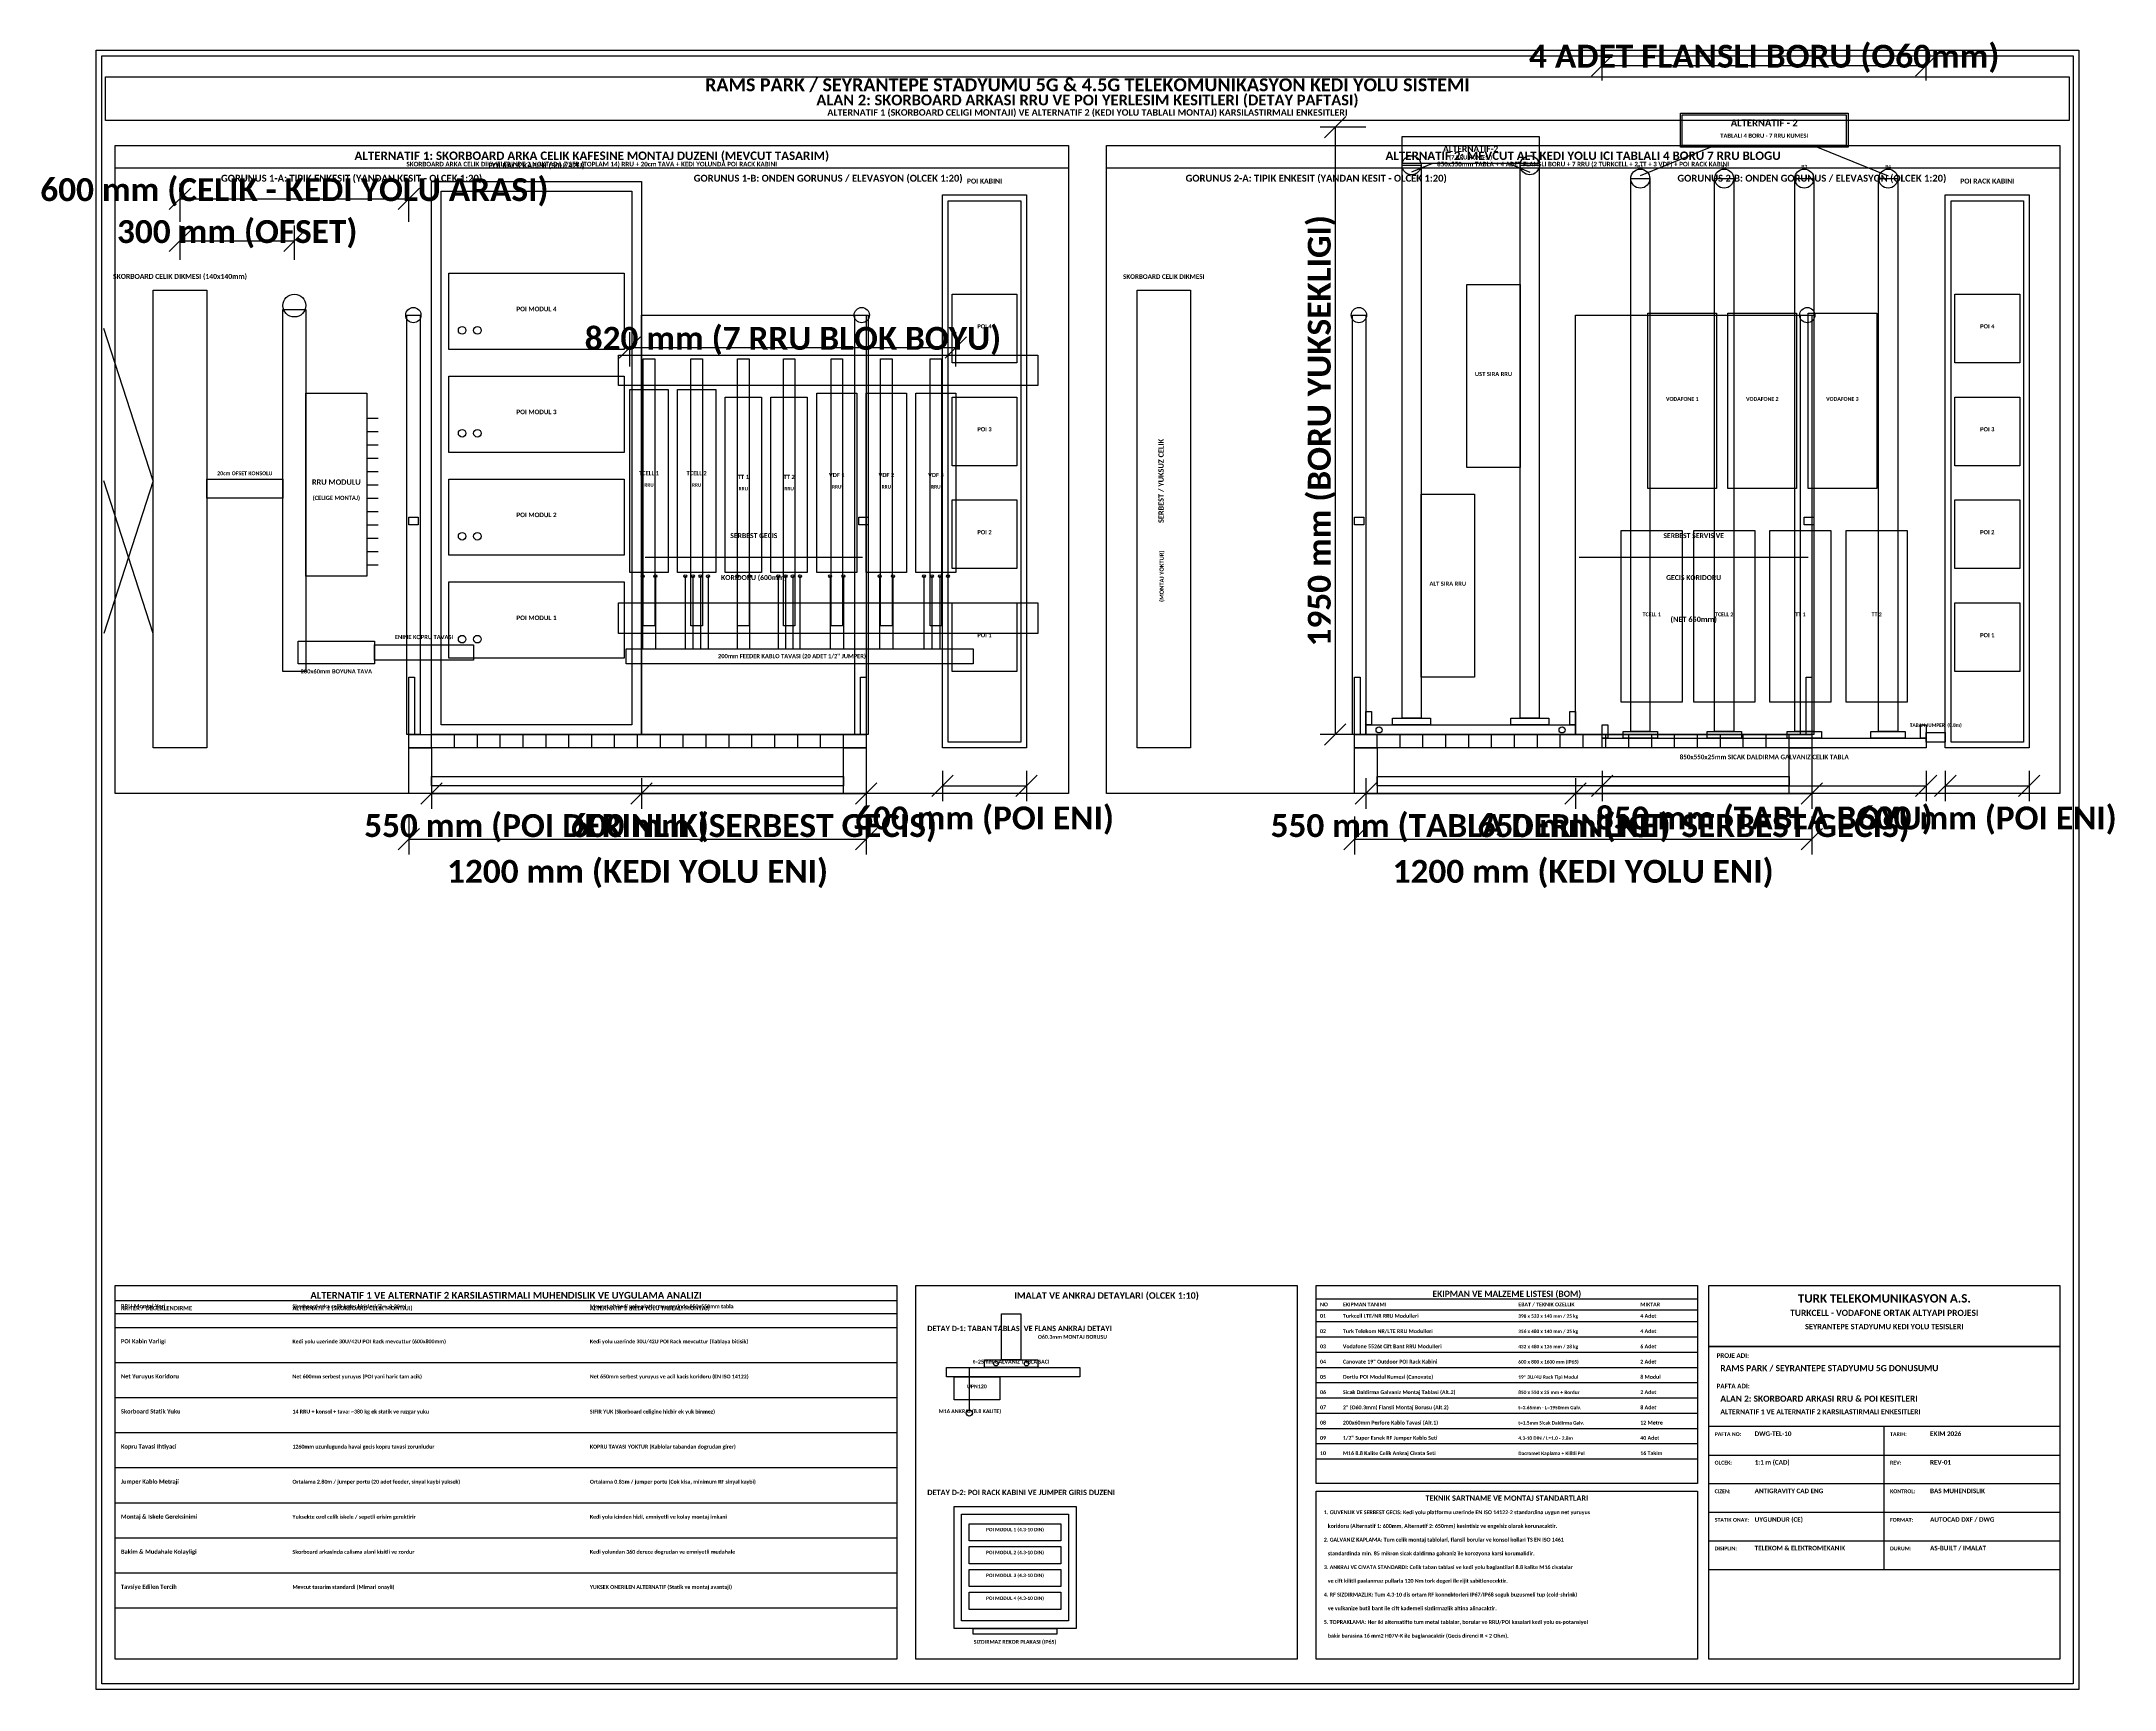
# Model space of a CAD drawing. Header units: metres. Extents: x -2.74 to 2.69, y -1.1 to 3.22.
import ezdxf
from ezdxf.enums import TextEntityAlignment as Align

# ---------------------------------------------------------------- set-up
doc = ezdxf.new("R2010")
doc.units = ezdxf.units.M
doc.linetypes.add('DASHED', pattern=[10, 5, -5])
for name, color, linetype in [('BLOK_OZEL_PLATFORM', 140, 'CONTINUOUS'), ('CELIK_KIRIS_KOLON', 9, 'CONTINUOUS'), ('EKP_POI_MODULLERI', 40, 'CONTINUOUS'), ('EKP_POI_TASIYICI_SASE', 30, 'CONTINUOUS'), ('EKP_TURK_TELEKOM_RRU', 4, 'CONTINUOUS'), ('EKP_TURKCELL_RRU', 5, 'CONTINUOUS'), ('EKP_VODAFONE_RRU', 1, 'CONTINUOUS'), ('KABLO_TAVALARI', 6, 'CONTINUOUS'), ('KORKULUK_KAPI', 4, 'CONTINUOUS'), ('METIN_BILGI', 7, 'CONTINUOUS'), ('MONTAJ_BORULARI', 2, 'CONTINUOUS'), ('OLCULER', 1, 'CONTINUOUS'), ('YURUYUS_KORIDORU', 3, 'DASHED'), ('ZEMIN_PLATFORM', 8, 'CONTINUOUS')]:
    doc.layers.add(name, color=color, linetype=linetype)
doc.styles.get("Standard").update_dxf_attribs({"font": 'calibrib.ttf'})

msp = doc.modelspace()

# ---------------------------------------------------------------- linework, layer by layer
at = {"layer": 'BLOK_OZEL_PLATFORM'}
for points in [[(0.73, 1.43), (0.73, 1.465), (0.745, 1.465), (0.745, 1.43)], [(0.73, 1.405), (0.73, 1.43), (1.28, 1.43), (1.28, 1.405)], [(1.265, 1.43), (1.265, 1.465), (1.28, 1.465), (1.28, 1.43)], [(1.35, 1.395), (1.35, 1.43), (1.365, 1.43), (1.365, 1.395)], [(2.185, 1.395), (2.185, 1.43), (2.2, 1.43), (2.2, 1.395)], [(1.35, 1.37), (1.35, 1.395), (2.2, 1.395), (2.2, 1.37)], [(-0.37, -0.28), (-0.37, -0.255), (-0.02, -0.255), (-0.02, -0.28)]]:
    msp.add_lwpolyline(points, close=True, dxfattribs=at)
at = {"layer": 'CELIK_KIRIS_KOLON'}
for p, q in [((-2.45, 2.07), (-2.58, 2.47)), ((-2.45, 1.67), (-2.58, 2.07)), ((-2.45, 2.07), (-2.58, 1.67)), ((-0.31, -0.255), (-0.31, -0.37))]:
    msp.add_line(p, q, dxfattribs=at)
for points in [[(-2.45, 1.37), (-2.45, 2.57), (-2.31, 2.57), (-2.31, 1.37)], [(0.13, 1.37), (0.13, 2.57), (0.27, 2.57), (0.27, 1.37)], [(-1.23, 2.32), (-1.23, 2.4), (-0.13, 2.4), (-0.13, 2.32)], [(-1.23, 1.67), (-1.23, 1.75), (-0.13, 1.75), (-0.13, 1.67)], [(-1.78, 1.25), (-1.78, 1.37), (-1.72, 1.37), (-1.72, 1.25)], [(-0.64, 1.25), (-0.64, 1.37), (-0.58, 1.37), (-0.58, 1.25)], [(0.7, 1.25), (0.7, 1.37), (0.76, 1.37), (0.76, 1.25)], [(1.84, 1.25), (1.84, 1.37), (1.9, 1.37), (1.9, 1.25)], [(-1.72, 1.27), (-1.72, 1.295), (-0.64, 1.295), (-0.64, 1.27)], [(0.76, 1.27), (0.76, 1.295), (1.84, 1.295), (1.84, 1.27)], [(-0.35, -0.34), (-0.35, -0.28), (-0.23, -0.28), (-0.23, -0.34)]]:
    msp.add_lwpolyline(points, close=True, dxfattribs=at)
for centre in [(0.765, 1.417), (1.245, 1.417), (-0.31, -0.375)]:
    msp.add_circle(centre, 0.008, dxfattribs=at)
at = {"layer": 'EKP_POI_MODULLERI'}
for points in [[(-1.675, 2.415), (-1.675, 2.615), (-1.215, 2.615), (-1.215, 2.415)], [(-0.355, 2.38), (-0.355, 2.56), (-0.185, 2.56), (-0.185, 2.38)], [(2.275, 2.38), (2.275, 2.56), (2.445, 2.56), (2.445, 2.38)], [(-1.675, 2.145), (-1.675, 2.345), (-1.215, 2.345), (-1.215, 2.145)], [(-0.355, 2.11), (-0.355, 2.29), (-0.185, 2.29), (-0.185, 2.11)], [(2.275, 2.11), (2.275, 2.29), (2.445, 2.29), (2.445, 2.11)], [(-1.675, 1.875), (-1.675, 2.075), (-1.215, 2.075), (-1.215, 1.875)], [(-0.355, 1.84), (-0.355, 2.02), (-0.185, 2.02), (-0.185, 1.84)], [(2.275, 1.84), (2.275, 2.02), (2.445, 2.02), (2.445, 1.84)], [(-1.675, 1.605), (-1.675, 1.805), (-1.215, 1.805), (-1.215, 1.605)], [(-0.355, 1.57), (-0.355, 1.75), (-0.185, 1.75), (-0.185, 1.57)], [(2.275, 1.57), (2.275, 1.75), (2.445, 1.75), (2.445, 1.57)], [(-0.31, -0.71), (-0.31, -0.665), (-0.07, -0.665), (-0.07, -0.71)], [(-0.31, -0.77), (-0.31, -0.725), (-0.07, -0.725), (-0.07, -0.77)], [(-0.31, -0.83), (-0.31, -0.785), (-0.07, -0.785), (-0.07, -0.83)], [(-0.31, -0.89), (-0.31, -0.845), (-0.07, -0.845), (-0.07, -0.89)]]:
    msp.add_lwpolyline(points, close=True, dxfattribs=at)
for centre in [(-1.64, 2.465), (-1.6, 2.465), (-1.64, 2.195), (-1.6, 2.195), (-1.64, 1.925), (-1.6, 1.925), (-1.64, 1.655), (-1.6, 1.655)]:
    msp.add_circle(centre, 0.01, dxfattribs=at)
at = {"layer": 'EKP_POI_TASIYICI_SASE'}
for points in [[(-1.72, 1.405), (-1.72, 2.855), (-1.17, 2.855), (-1.17, 1.405)], [(-1.695, 1.43), (-1.695, 2.83), (-1.195, 2.83), (-1.195, 1.43)], [(-0.38, 1.37), (-0.38, 2.82), (-0.16, 2.82), (-0.16, 1.37)], [(-0.365, 1.385), (-0.365, 2.805), (-0.175, 2.805), (-0.175, 1.385)], [(2.25, 1.37), (2.25, 2.82), (2.47, 2.82), (2.47, 1.37)], [(2.265, 1.385), (2.265, 2.805), (2.455, 2.805), (2.455, 1.385)], [(-0.35, -0.94), (-0.35, -0.62), (-0.03, -0.62), (-0.03, -0.94)], [(-0.33, -0.92), (-0.33, -0.64), (-0.05, -0.64), (-0.05, -0.92)]]:
    msp.add_lwpolyline(points, close=True, dxfattribs=at)
at = {"layer": 'EKP_TURK_TELEKOM_RRU'}
for points in [[(-0.95, 1.83), (-0.95, 2.29), (-0.855, 2.29), (-0.855, 1.83)], [(-0.83, 1.83), (-0.83, 2.29), (-0.735, 2.29), (-0.735, 1.83)], [(1.79, 1.49), (1.79, 1.94), (1.95, 1.94), (1.95, 1.49)], [(1.99, 1.49), (1.99, 1.94), (2.15, 1.94), (2.15, 1.49)]]:
    msp.add_lwpolyline(points, close=True, dxfattribs=at)
at = {"layer": 'EKP_TURKCELL_RRU'}
for p, q in [((-1.89, 2.235), (-1.86, 2.235)), ((-1.89, 2.2), (-1.86, 2.2)), ((-1.89, 2.165), (-1.86, 2.165)), ((-1.89, 2.13), (-1.86, 2.13)), ((-1.89, 2.095), (-1.86, 2.095)), ((-1.89, 2.06), (-1.86, 2.06)), ((-1.89, 2.025), (-1.86, 2.025)), ((-1.89, 1.99), (-1.86, 1.99)), ((-1.89, 1.955), (-1.86, 1.955)), ((-1.89, 1.92), (-1.86, 1.92)), ((-1.89, 1.885), (-1.86, 1.885)), ((-1.89, 1.85), (-1.86, 1.85))]:
    msp.add_line(p, q, dxfattribs=at)
for points in [[(-2.05, 1.82), (-2.05, 2.3), (-1.89, 2.3), (-1.89, 1.82)], [(-1.2, 1.83), (-1.2, 2.31), (-1.1, 2.31), (-1.1, 1.83)], [(-1.075, 1.83), (-1.075, 2.31), (-0.975, 2.31), (-0.975, 1.83)], [(0.875, 1.555), (0.875, 2.035), (1.015, 2.035), (1.015, 1.555)], [(1.4, 1.49), (1.4, 1.94), (1.56, 1.94), (1.56, 1.49)], [(1.59, 1.49), (1.59, 1.94), (1.75, 1.94), (1.75, 1.49)]]:
    msp.add_lwpolyline(points, close=True, dxfattribs=at)
at = {"layer": 'EKP_VODAFONE_RRU'}
for points in [[(0.995, 2.105), (0.995, 2.585), (1.135, 2.585), (1.135, 2.105)], [(1.47, 2.05), (1.47, 2.51), (1.65, 2.51), (1.65, 2.05)], [(1.68, 2.05), (1.68, 2.51), (1.86, 2.51), (1.86, 2.05)], [(1.89, 2.05), (1.89, 2.51), (2.07, 2.51), (2.07, 2.05)], [(-0.71, 1.83), (-0.71, 2.3), (-0.605, 2.3), (-0.605, 1.83)], [(-0.58, 1.83), (-0.58, 2.3), (-0.475, 2.3), (-0.475, 1.83)], [(-0.45, 1.83), (-0.45, 2.3), (-0.345, 2.3), (-0.345, 1.83)]]:
    msp.add_lwpolyline(points, close=True, dxfattribs=at)
at = {"layer": 'KABLO_TAVALARI'}
for p, q in [((-1.1667, 1.82), (-1.1667, 1.63)), ((-1.1333, 1.82), (-1.1333, 1.63)), ((-1.055, 1.82), (-1.055, 1.63)), ((-1.035, 1.82), (-1.035, 1.63)), ((-1.015, 1.82), (-1.015, 1.63)), ((-0.995, 1.82), (-0.995, 1.63)), ((-0.9183, 1.82), (-0.9183, 1.63)), ((-0.8867, 1.82), (-0.8867, 1.63)), ((-0.811, 1.82), (-0.811, 1.63)), ((-0.792, 1.82), (-0.792, 1.63)), ((-0.773, 1.82), (-0.773, 1.63)), ((-0.754, 1.82), (-0.754, 1.63)), ((-0.675, 1.82), (-0.675, 1.63)), ((-0.64, 1.82), (-0.64, 1.63)), ((-0.545, 1.82), (-0.545, 1.63)), ((-0.51, 1.82), (-0.51, 1.63)), ((-0.429, 1.82), (-0.429, 1.63)), ((-0.408, 1.82), (-0.408, 1.63)), ((-0.387, 1.82), (-0.387, 1.63)), ((-0.366, 1.82), (-0.366, 1.63))]:
    msp.add_line(p, q, dxfattribs=at)
for points in [[(-2.07, 1.59), (-2.07, 1.65), (-1.87, 1.65), (-1.87, 1.59)], [(-1.87, 1.6), (-1.87, 1.64), (-1.61, 1.64), (-1.61, 1.6)], [(-1.21, 1.59), (-1.21, 1.63), (-0.3, 1.63), (-0.3, 1.59)], [(2.2, 1.385), (2.2, 1.41), (2.25, 1.41), (2.25, 1.385)], [(-0.3, -0.955), (-0.3, -0.94), (-0.08, -0.94), (-0.08, -0.955)]]:
    msp.add_lwpolyline(points, close=True, dxfattribs=at)
for centre in [(-1.1667, 1.82), (-1.1333, 1.82), (-1.055, 1.82), (-1.035, 1.82), (-1.015, 1.82), (-0.995, 1.82), (-0.9183, 1.82), (-0.8867, 1.82), (-0.811, 1.82), (-0.792, 1.82), (-0.773, 1.82), (-0.754, 1.82), (-0.675, 1.82), (-0.64, 1.82), (-0.545, 1.82), (-0.51, 1.82), (-0.429, 1.82), (-0.408, 1.82), (-0.387, 1.82), (-0.366, 1.82)]:
    msp.add_circle(centre, 0.004, dxfattribs=at)
at = {"layer": 'KORKULUK_KAPI'}
for points in [[(-1.785, 1.405), (-1.785, 2.505), (-1.75, 2.505), (-1.75, 1.405)], [(-0.61, 1.405), (-0.61, 2.505), (-0.575, 2.505), (-0.575, 1.405)], [(0.695, 1.405), (0.695, 2.505), (0.73, 2.505), (0.73, 1.405)], [(1.87, 1.405), (1.87, 2.505), (1.905, 2.505), (1.905, 1.405)], [(-1.78, 1.955), (-1.78, 1.975), (-1.755, 1.975), (-1.755, 1.955)], [(-0.6, 1.955), (-0.6, 1.975), (-0.575, 1.975), (-0.575, 1.955)], [(0.7, 1.955), (0.7, 1.975), (0.725, 1.975), (0.725, 1.955)], [(1.88, 1.955), (1.88, 1.975), (1.905, 1.975), (1.905, 1.955)], [(-1.78, 1.405), (-1.78, 1.555), (-1.765, 1.555), (-1.765, 1.405)], [(-0.595, 1.405), (-0.595, 1.555), (-0.58, 1.555), (-0.58, 1.405)], [(0.7, 1.405), (0.7, 1.555), (0.715, 1.555), (0.715, 1.405)], [(1.885, 1.405), (1.885, 1.555), (1.9, 1.555), (1.9, 1.405)]]:
    msp.add_lwpolyline(points, close=True, dxfattribs=at)
for centre in [(-1.768, 2.505), (-0.592, 2.505), (0.712, 2.505), (1.888, 2.505)]:
    msp.add_circle(centre, 0.02, dxfattribs=at)
at = {"layer": 'METIN_BILGI'}
for p, q in [((-2.55, -0.15), (-0.5, -0.15)), ((0.6, -0.135), (1.6, -0.135)), ((0.6, -0.175), (1.6, -0.175)), ((0.6, -0.215), (1.6, -0.215)), ((-2.55, -0.242), (-0.5, -0.242)), ((0.6, -0.255), (1.6, -0.255)), ((0.6, -0.295), (1.6, -0.295)), ((-2.55, -0.334), (-0.5, -0.334)), ((0.6, -0.335), (1.6, -0.335)), ((0.6, -0.375), (1.6, -0.375)), ((-2.55, -0.426), (-0.5, -0.426)), ((0.6, -0.415), (1.6, -0.415)), ((2.09, -0.485), (2.09, -0.41)), ((0.6, -0.455), (1.6, -0.455)), ((1.63, -0.485), (2.55, -0.485)), ((2.09, -0.56), (2.09, -0.485)), ((-2.55, -0.518), (-0.5, -0.518)), ((0.6, -0.495), (1.6, -0.495)), ((1.63, -0.56), (2.55, -0.56)), ((2.09, -0.635), (2.09, -0.56)), ((-2.55, -0.61), (-0.5, -0.61)), ((1.63, -0.635), (2.55, -0.635)), ((2.09, -0.71), (2.09, -0.635)), ((-2.55, -0.702), (-0.5, -0.702)), ((1.63, -0.71), (2.55, -0.71)), ((2.09, -0.785), (2.09, -0.71)), ((-2.55, -0.794), (-0.5, -0.794)), ((1.63, -0.785), (2.55, -0.785)), ((-2.55, -0.886), (-0.5, -0.886))]:
    msp.add_line(p, q, dxfattribs=at)
for points in [[(-2.6, -1.1), (-2.6, 3.2), (2.6, 3.2), (2.6, -1.1)], [(-2.585, -1.085), (-2.585, 3.185), (2.585, 3.185), (2.585, -1.085)], [(-2.575, 3.015), (-2.575, 3.13), (2.575, 3.13), (2.575, 3.015)], [(1.555, 2.945), (1.555, 3.035), (1.995, 3.035), (1.995, 2.945)], [(1.56, 2.95), (1.56, 3.03), (1.99, 3.03), (1.99, 2.95)], [(-2.55, 1.25), (-2.55, 2.95), (-0.05, 2.95), (-0.05, 1.25)], [(-2.55, 2.89), (-2.55, 2.95), (-0.05, 2.95), (-0.05, 2.89)], [(0.05, 1.25), (0.05, 2.95), (2.55, 2.95), (2.55, 1.25)], [(0.05, 2.89), (0.05, 2.95), (2.55, 2.95), (2.55, 2.89)], [(0.825, 2.903), (0.825, 2.973), (1.185, 2.973), (1.185, 2.903)], [(-2.55, -1.02), (-2.55, -0.04), (-0.5, -0.04), (-0.5, -1.02)], [(-0.45, -1.02), (-0.45, -0.04), (0.55, -0.04), (0.55, -1.02)], [(0.6, -0.56), (0.6, -0.04), (1.6, -0.04), (1.6, -0.56)], [(1.63, -1.02), (1.63, -0.04), (2.55, -0.04), (2.55, -1.02)], [(1.63, -0.2), (1.63, -0.04), (2.55, -0.04), (2.55, -0.2)], [(-2.55, -0.115), (-2.55, -0.08), (-0.5, -0.08), (-0.5, -0.115)], [(0.6, -0.105), (0.6, -0.075), (1.6, -0.075), (1.6, -0.105)], [(1.63, -0.41), (1.63, -0.2), (2.55, -0.2), (2.55, -0.41)], [(0.6, -1.02), (0.6, -0.58), (1.6, -0.58), (1.6, -1.02)]]:
    msp.add_lwpolyline(points, close=True, dxfattribs=at)
at = {"layer": 'MONTAJ_BORULARI'}
for p, q in [((1.635, 2.945), (1.45, 2.87)), ((1.915, 2.945), (2.1, 2.87)), ((0.905, 2.903), (0.85, 2.88)), ((1.105, 2.903), (1.16, 2.88))]:
    msp.add_line(p, q, dxfattribs=at)
for points in [[(0.825, 1.448), (0.825, 2.898), (0.875, 2.898), (0.875, 1.448)], [(1.135, 1.448), (1.135, 2.898), (1.185, 2.898), (1.185, 1.448)], [(1.425, 1.413), (1.425, 2.863), (1.475, 2.863), (1.475, 1.413)], [(1.645, 1.413), (1.645, 2.863), (1.695, 2.863), (1.695, 1.413)], [(1.855, 1.413), (1.855, 2.863), (1.905, 2.863), (1.905, 1.413)], [(2.075, 1.413), (2.075, 2.863), (2.125, 2.863), (2.125, 1.413)], [(-2.11, 1.57), (-2.11, 2.52), (-2.05, 2.52), (-2.05, 1.57)], [(-1.165, 1.69), (-1.165, 2.39), (-1.135, 2.39), (-1.135, 1.69)], [(-1.04, 1.69), (-1.04, 2.39), (-1.01, 2.39), (-1.01, 1.69)], [(-0.9175, 1.69), (-0.9175, 2.39), (-0.8875, 2.39), (-0.8875, 1.69)], [(-0.7975, 1.69), (-0.7975, 2.39), (-0.7675, 2.39), (-0.7675, 1.69)], [(-0.6725, 1.69), (-0.6725, 2.39), (-0.6425, 2.39), (-0.6425, 1.69)], [(-0.5425, 1.69), (-0.5425, 2.39), (-0.5125, 2.39), (-0.5125, 1.69)], [(-0.4125, 1.69), (-0.4125, 2.39), (-0.3825, 2.39), (-0.3825, 1.69)], [(-2.31, 2.025), (-2.31, 2.075), (-2.11, 2.075), (-2.11, 2.025)], [(0.8, 1.43), (0.8, 1.448), (0.9, 1.448), (0.9, 1.43)], [(1.11, 1.43), (1.11, 1.448), (1.21, 1.448), (1.21, 1.43)], [(1.405, 1.395), (1.405, 1.413), (1.495, 1.413), (1.495, 1.395)], [(1.625, 1.395), (1.625, 1.413), (1.715, 1.413), (1.715, 1.395)], [(1.835, 1.395), (1.835, 1.413), (1.925, 1.413), (1.925, 1.395)], [(2.055, 1.395), (2.055, 1.413), (2.145, 1.413), (2.145, 1.395)], [(-0.225, -0.235), (-0.225, -0.115), (-0.175, -0.115), (-0.175, -0.235)], [(-0.27, -0.255), (-0.27, -0.235), (-0.13, -0.235), (-0.13, -0.255)]]:
    msp.add_lwpolyline(points, close=True, dxfattribs=at)
for centre, radius in [((0.85, 2.898), 0.025), ((1.16, 2.898), 0.025), ((1.45, 2.863), 0.025), ((1.67, 2.863), 0.025), ((1.88, 2.863), 0.025), ((2.1, 2.863), 0.025), ((-2.08, 2.53), 0.03), ((-0.24, -0.245), 0.006), ((-0.16, -0.245), 0.006)]:
    msp.add_circle(centre, radius, dxfattribs=at)
at = {"layer": 'OLCULER'}
for p, q in [((1.322, 3.132), (1.378, 3.188)), ((1.35, 3.12), (1.35, 3.2)), ((1.35, 3.16), (2.2, 3.16)), ((2.172, 3.132), (2.228, 3.188)), ((2.2, 3.12), (2.2, 3.2)), ((0.73, 2.998), (0.61, 2.998)), ((0.622, 2.97), (0.678, 3.026)), ((0.65, 2.998), (0.65, 1.405)), ((-2.408, 2.782), (-2.352, 2.838)), ((-2.38, 2.75), (-2.38, 2.85)), ((-1.808, 2.782), (-1.752, 2.838)), ((-1.78, 2.75), (-1.78, 2.85)), ((-2.38, 2.81), (-1.78, 2.81)), ((-2.408, 2.672), (-2.352, 2.728)), ((-2.38, 2.65), (-2.38, 2.74)), ((-2.108, 2.672), (-2.052, 2.728)), ((-2.08, 2.65), (-2.08, 2.74)), ((-2.38, 2.7), (-2.08, 2.7)), ((-1.228, 2.392), (-1.172, 2.448)), ((-1.2, 2.37), (-1.2, 2.46)), ((-0.373, 2.392), (-0.317, 2.448)), ((-0.345, 2.37), (-0.345, 2.46)), ((-1.2, 2.42), (-0.345, 2.42)), ((0.622, 1.377), (0.678, 1.433)), ((0.73, 1.405), (0.61, 1.405)), ((-0.38, 1.31), (-0.38, 1.23)), ((-0.16, 1.31), (-0.16, 1.23)), ((1.35, 1.31), (1.35, 1.23)), ((2.2, 1.31), (2.2, 1.23)), ((2.25, 1.31), (2.25, 1.23)), ((2.47, 1.31), (2.47, 1.23)), ((-1.748, 1.222), (-1.692, 1.278)), ((-1.72, 1.29), (-1.72, 1.21)), ((-1.198, 1.222), (-1.142, 1.278)), ((-1.198, 1.222), (-1.142, 1.278)), ((-1.17, 1.29), (-1.17, 1.21)), ((-1.17, 1.29), (-1.17, 1.21)), ((-0.608, 1.222), (-0.552, 1.278)), ((-0.58, 1.29), (-0.58, 1.21)), ((-0.408, 1.242), (-0.352, 1.298)), ((-0.38, 1.27), (-0.16, 1.27)), ((-0.188, 1.242), (-0.132, 1.298)), ((0.702, 1.222), (0.758, 1.278)), ((0.73, 1.29), (0.73, 1.21)), ((1.252, 1.222), (1.308, 1.278)), ((1.252, 1.222), (1.308, 1.278)), ((1.28, 1.29), (1.28, 1.21)), ((1.28, 1.29), (1.28, 1.21)), ((1.322, 1.242), (1.378, 1.298)), ((1.35, 1.27), (2.2, 1.27)), ((1.872, 1.222), (1.928, 1.278)), ((1.9, 1.29), (1.9, 1.21)), ((2.172, 1.242), (2.228, 1.298)), ((2.222, 1.242), (2.278, 1.298)), ((2.25, 1.27), (2.47, 1.27)), ((2.442, 1.242), (2.498, 1.298)), ((-1.72, 1.25), (-1.17, 1.25)), ((-1.17, 1.25), (-0.58, 1.25)), ((0.73, 1.25), (1.28, 1.25)), ((1.28, 1.25), (1.9, 1.25)), ((-1.808, 1.102), (-1.752, 1.158)), ((-1.78, 1.19), (-1.78, 1.09)), ((-0.608, 1.102), (-0.552, 1.158)), ((-0.58, 1.19), (-0.58, 1.09)), ((0.672, 1.102), (0.728, 1.158)), ((0.7, 1.19), (0.7, 1.09)), ((1.872, 1.102), (1.928, 1.158)), ((1.9, 1.19), (1.9, 1.09)), ((-1.78, 1.13), (-0.58, 1.13)), ((0.7, 1.13), (1.9, 1.13))]:
    msp.add_line(p, q, dxfattribs=at)
at = {"layer": 'YURUYUS_KORIDORU'}
for p, q in [((-1.16, 1.87), (-0.59, 1.87)), ((1.29, 1.87), (1.89, 1.87))]:
    msp.add_line(p, q, dxfattribs=at)
for points in [[(-1.17, 1.405), (-1.17, 2.505), (-0.58, 2.505), (-0.58, 1.405)], [(1.28, 1.405), (1.28, 2.505), (1.9, 2.505), (1.9, 1.405)]]:
    msp.add_lwpolyline(points, close=True, dxfattribs=at)
at = {"layer": 'ZEMIN_PLATFORM'}
for p, q in [((-1.72, 1.37), (-1.72, 1.405)), ((-1.66, 1.37), (-1.66, 1.405)), ((-1.6, 1.37), (-1.6, 1.405)), ((-1.54, 1.37), (-1.54, 1.405)), ((-1.48, 1.37), (-1.48, 1.405)), ((-1.42, 1.37), (-1.42, 1.405)), ((-1.36, 1.37), (-1.36, 1.405)), ((-1.3, 1.37), (-1.3, 1.405)), ((-1.24, 1.37), (-1.24, 1.405)), ((-1.18, 1.37), (-1.18, 1.405)), ((-1.12, 1.37), (-1.12, 1.405)), ((-1.06, 1.37), (-1.06, 1.405)), ((-1, 1.37), (-1, 1.405)), ((-0.94, 1.37), (-0.94, 1.405)), ((-0.88, 1.37), (-0.88, 1.405)), ((-0.82, 1.37), (-0.82, 1.405)), ((-0.76, 1.37), (-0.76, 1.405)), ((-0.7, 1.37), (-0.7, 1.405)), ((-0.64, 1.37), (-0.64, 1.405)), ((0.76, 1.37), (0.76, 1.405)), ((0.82, 1.37), (0.82, 1.405)), ((0.88, 1.37), (0.88, 1.405)), ((0.94, 1.37), (0.94, 1.405)), ((1, 1.37), (1, 1.405)), ((1.06, 1.37), (1.06, 1.405)), ((1.12, 1.37), (1.12, 1.405)), ((1.18, 1.37), (1.18, 1.405)), ((1.24, 1.37), (1.24, 1.405)), ((1.3, 1.37), (1.3, 1.405)), ((1.36, 1.37), (1.36, 1.405)), ((1.42, 1.37), (1.42, 1.405)), ((1.48, 1.37), (1.48, 1.405)), ((1.54, 1.37), (1.54, 1.405)), ((1.6, 1.37), (1.6, 1.405)), ((1.66, 1.37), (1.66, 1.405)), ((1.72, 1.37), (1.72, 1.405)), ((1.78, 1.37), (1.78, 1.405)), ((1.84, 1.37), (1.84, 1.405))]:
    msp.add_line(p, q, dxfattribs=at)
for points in [[(-1.78, 1.37), (-1.78, 1.405), (-0.58, 1.405), (-0.58, 1.37)], [(0.7, 1.37), (0.7, 1.405), (1.9, 1.405), (1.9, 1.37)]]:
    msp.add_lwpolyline(points, close=True, dxfattribs=at)

# ---------------------------------------------------------------- texts
at = {"layer": 'METIN_BILGI'}
for s, height, p in [('RAMS PARK / SEYRANTEPE STADYUMU 5G & 4.5G TELEKOMUNIKASYON KEDI YOLU SISTEMI', 0.034, (0, 3.092)), ('ALAN 2: SKORBOARD ARKASI RRU VE POI YERLESIM KESITLERI (DETAY PAFTASI)', 0.028, (0, 3.055)), ('ALTERNATIF 1 (SKORBOARD CELIGI MONTAJI) VE ALTERNATIF 2 (KEDI YOLU TABLALI MONTAJ) KARSILASTIRMALI ENKESITLERI', 0.017, (0, 3.028)), ('ALTERNATIF - 2', 0.018, (1.775, 3)), ('ALTERNATIF 1: SKORBOARD ARKA CELIK KAFESINE MONTAJ DUZENI (MEVCUT TASARIM)', 0.022, (-1.3, 2.912)), ('ALTERNATIF-2', 0.016, (1.005, 2.933)), ('TABLALI 4 BORU - 7 RRU KUMESI', 0.011, (1.775, 2.97)), ("SKORBOARD ARKA CELIK DIKMELERINDE 2 NOKTADA 7'SER (TOPLAM 14) RRU + 20cm TAVA + KEDI YOLUNDA POI RACK KABINI", 0.012, (-1.3, 2.895)), ('POI RACK KABINI (30U/42U)', 0.014, (-1.445, 2.89)), ('ALTERNATIF 2: MEVCUT ALT KEDI YOLU ICI TABLALI 4 BORU 7 RRU BLOGU', 0.022, (1.3, 2.912)), ('850x550mm TABLA + 4 ADET FLANSLI BORU + 7 RRU (2 TURKCELL + 2 TT + 3 VDF) + POI RACK KABINI', 0.012, (1.3, 2.895)), ('(7 RRU KUMESI)', 0.011, (1.005, 2.913)), ('B1', 0.009, (1.45, 2.89)), ('B2', 0.009, (1.67, 2.89)), ('B3', 0.009, (1.88, 2.89)), ('B4', 0.009, (2.1, 2.89)), ('GORUNUS 1-A: TIPIK ENKESIT (YANDAN KESIT - OLCEK 1:20)', 0.018, (-1.93, 2.855)), ('GORUNUS 1-B: ONDEN GORUNUS / ELEVASYON (OLCEK 1:20)', 0.018, (-0.68, 2.855)), ('POI KABINI', 0.013, (-0.27, 2.85)), ('GORUNUS 2-A: TIPIK ENKESIT (YANDAN KESIT - OLCEK 1:20)', 0.018, (0.6, 2.855)), ('GORUNUS 2-B: ONDEN GORUNUS / ELEVASYON (OLCEK 1:20)', 0.018, (1.9, 2.855)), ('POI RACK KABINI', 0.013, (2.36, 2.85)), ('SKORBOARD CELIK DIKMESI (140x140mm)', 0.013, (-2.38, 2.6)), ('SKORBOARD CELIK DIKMESI', 0.012, (0.2, 2.6)), ('POI MODUL 4', 0.012, (-1.445, 2.515)), ('POI 4', 0.011, (-0.27, 2.47)), ('POI 4', 0.011, (2.36, 2.47)), ('UST SIRA RRU', 0.011, (1.065, 2.345)), ('VODAFONE 1', 0.01, (1.56, 2.28)), ('VODAFONE 2', 0.01, (1.77, 2.28)), ('VODAFONE 3', 0.01, (1.98, 2.28)), ('POI MODUL 3', 0.012, (-1.445, 2.245)), ('POI 3', 0.011, (-0.27, 2.2)), ('POI 3', 0.011, (2.36, 2.2)), ('20cm OFSET KONSOLU', 0.01, (-2.21, 2.085)), ('RRU MODULU', 0.014, (-1.97, 2.06)), ('TCELL 1', 0.011, (-1.15, 2.085)), ('TCELL 2', 0.011, (-1.025, 2.085)), ('TT 1', 0.011, (-0.9025, 2.075)), ('TT 2', 0.011, (-0.7825, 2.075)), ('VDF 1', 0.011, (-0.6575, 2.08)), ('VDF 2', 0.011, (-0.5275, 2.08)), ('VDF 3', 0.011, (-0.3975, 2.08)), ('(CELIGE MONTAJ)', 0.011, (-1.97, 2.02)), ('RRU', 0.009, (-1.15, 2.055)), ('RRU', 0.009, (-1.025, 2.055)), ('RRU', 0.009, (-0.9025, 2.045)), ('RRU', 0.009, (-0.7825, 2.045)), ('RRU', 0.009, (-0.6575, 2.05)), ('RRU', 0.009, (-0.5275, 2.05)), ('RRU', 0.009, (-0.3975, 2.05)), ('POI MODUL 2', 0.012, (-1.445, 1.975)), ('POI 2', 0.011, (-0.27, 1.93)), ('POI 2', 0.011, (2.36, 1.93)), ('ALT SIRA RRU', 0.011, (0.945, 1.795)), ('POI MODUL 1', 0.012, (-1.445, 1.705)), ('TCELL 1', 0.01, (1.48, 1.715)), ('TCELL 2', 0.01, (1.67, 1.715)), ('TT 1', 0.01, (1.87, 1.715)), ('TT 2', 0.01, (2.07, 1.715)), ('ENINE KOPRU TAVASI', 0.011, (-1.74, 1.655)), ('POI 1', 0.011, (-0.27, 1.66)), ('POI 1', 0.011, (2.36, 1.66)), ('200mm FEEDER KABLO TAVASI (20 ADET 1/2" JUMPER)', 0.011, (-0.775, 1.605)), ('200x60mm BOYUNA TAVA', 0.011, (-1.97, 1.565)), ('TABAN JUMPERI (0.8m)', 0.009, (2.225, 1.425)), ('850x550x25mm SICAK DALDIRMA GALVANIZ CELIK TABLA', 0.012, (1.775, 1.34)), ('EKIPMAN VE MALZEME LISTESI (BOM)', 0.016, (1.1, -0.07)), ('ALTERNATIF 1 VE ALTERNATIF 2 KARSILASTIRMALI MUHENDISLIK VE UYGULAMA ANALIZI', 0.018, (-1.525, -0.075)), ('IMALAT VE ANKRAJ DETAYLARI (OLCEK 1:10)', 0.017, (0.05, -0.075)), ('TURKCELL - VODAFONE ORTAK ALTYAPI PROJESI', 0.016, (2.09, -0.12)), ('TURK TELEKOMUNIKASYON A.S.', 0.022, (2.09, -0.085)), ('SEYRANTEPE STADYUMU KEDI YOLU TESISLERI', 0.014, (2.09, -0.155)), ('t=25mm GALVANIZ TABLA SACI', 0.01, (-0.2, -0.245)), ('UPN120', 0.01, (-0.29, -0.31)), ('TEKNIK SARTNAME VE MONTAJ STANDARTLARI', 0.014, (1.1, -0.605)), ('POI MODUL 1 (4.3-10 DIN)', 0.009, (-0.19, -0.685)), ('POI MODUL 2 (4.3-10 DIN)', 0.009, (-0.19, -0.745)), ('POI MODUL 3 (4.3-10 DIN)', 0.009, (-0.19, -0.805)), ('POI MODUL 4 (4.3-10 DIN)', 0.009, (-0.19, -0.865)), ('SIZDIRMAZ REKOR PLAKASI (IP65)', 0.01, (-0.19, -0.98))]:
    msp.add_text(s, height=height, dxfattribs=at).set_placement(p, align=Align.CENTER)
for s, height, p in [('SERBEST / YUKSUZ CELIK', 0.014, (0.2, 2.07)), ('(MONTAJ YOKTUR)', 0.011, (0.2, 1.82))]:
    msp.add_text(s, height=height, rotation=90, dxfattribs=at).set_placement(p, align=Align.CENTER)
for s, height, p in [('KRITER / DEGERLENDIRME', 0.011, (-2.535, -0.105)), ('RRU Montaj Yeri', 0.011, (-2.535, -0.1)), ('ALTERNATIF 1 (SKORBOARD CELIK MONTAJI)', 0.011, (-2.085, -0.105)), ('Skorboard arka celik kafes kirisleri (Z = -2.20m)', 0.01, (-2.085, -0.1)), ('ALTERNATIF 2 (KEDI YOLU TABLALI MONTAJ)', 0.011, (-1.305, -0.105)), ('Mevcut alt kedi yolu platformu uzerinde 850x550mm tabla', 0.01, (-1.305, -0.1)), ('NO', 0.01, (0.61, -0.095)), ('EKIPMAN TANIMI', 0.01, (0.67, -0.095)), ('EBAT / TEKNIK OZELLIK', 0.01, (1.13, -0.095)), ('MIKTAR', 0.01, (1.45, -0.095)), ('DETAY D-1: TABAN TABLASI VE FLANS ANKRAJ DETAYI', 0.014, (-0.42, -0.16)), ('01', 0.01, (0.61, -0.125)), ('02', 0.01, (0.61, -0.165)), ('Turkcell LTE/NR RRU Modulleri', 0.01, (0.67, -0.125)), ('Turk Telekom NR/LTE RRU Modulleri', 0.01, (0.67, -0.165)), ('398 x 533 x 140 mm / 25 kg', 0.009, (1.13, -0.125)), ('356 x 480 x 140 mm / 25 kg', 0.009, (1.13, -0.165)), ('4 Adet', 0.01, (1.45, -0.125)), ('4 Adet', 0.01, (1.45, -0.165)), ('POI Kabin Varligi', 0.011, (-2.535, -0.192)), ('Kedi yolu uzerinde 30U/42U POI Rack mevcuttur (600x800mm)', 0.01, (-2.085, -0.192)), ('Kedi yolu uzerinde 30U/42U POI Rack mevcuttur (Tablaya bitisik)', 0.01, (-1.305, -0.192)), ('O60.3mm MONTAJ BORUSU', 0.01, (-0.13, -0.18)), ('03', 0.01, (0.61, -0.205)), ('Vodafone 5526t Cift Bant RRU Modulleri', 0.01, (0.67, -0.205)), ('432 x 480 x 135 mm / 28 kg', 0.009, (1.13, -0.205)), ('6 Adet', 0.01, (1.45, -0.205)), ('04', 0.01, (0.61, -0.245)), ('Canovate 19" Outdoor POI Rack Kabini', 0.01, (0.67, -0.245)), ('600 x 800 x 1600 mm (IP65)', 0.009, (1.13, -0.245)), ('2 Adet', 0.01, (1.45, -0.245)), ('PROJE ADI:', 0.012, (1.65, -0.23)), ('RAMS PARK / SEYRANTEPE STADYUMU 5G DONUSUMU', 0.016, (1.66, -0.265)), ('Net Yuruyus Koridoru', 0.011, (-2.535, -0.284)), ('Net 600mm serbest yuruyus (POI yani haric tam acik)', 0.01, (-2.085, -0.284)), ('Net 650mm serbest yuruyus ve acil kacis koridoru (EN ISO 14122)', 0.01, (-1.305, -0.284)), ('05', 0.01, (0.61, -0.285)), ('06', 0.01, (0.61, -0.325)), ('Sicak Daldirma Galvaniz Montaj Tablasi (Alt.2)', 0.01, (0.67, -0.325)), ('Dortlu POI Modul Kumesi (Canovate)', 0.01, (0.67, -0.285)), ('850 x 550 x 25 mm + Bordur', 0.009, (1.13, -0.325)), ('19" 3U/4U Rack Tipi Modul', 0.009, (1.13, -0.285)), ('8 Modul', 0.01, (1.45, -0.285)), ('2 Adet', 0.01, (1.45, -0.325)), ('PAFTA ADI:', 0.012, (1.65, -0.31)), ('Skorboard Statik Yuku', 0.011, (-2.535, -0.376)), ('14 RRU + konsol + tava: ~380 kg ek statik ve ruzgar yuku', 0.01, (-2.085, -0.376)), ('SIFIR YUK (Skorboard celigine hicbir ek yuk binmez)', 0.01, (-1.305, -0.376)), ('M16 ANKRAJ (8.8 KALITE)', 0.01, (-0.39, -0.375)), ('07', 0.01, (0.61, -0.365)), ('2" (O60.3mm) Flansli Montaj Borusu (Alt.2)', 0.01, (0.67, -0.365)), ('t=3.65mm - L=1950mm Galv.', 0.009, (1.13, -0.365)), ('8 Adet', 0.01, (1.45, -0.365)), ('ALAN 2: SKORBOARD ARKASI RRU & POI KESITLERI', 0.016, (1.66, -0.345)), ('ALTERNATIF 1 VE ALTERNATIF 2 KARSILASTIRMALI ENKESITLERI', 0.013, (1.66, -0.378)), ('08', 0.01, (0.61, -0.405)), ('09', 0.01, (0.61, -0.445)), ('200x60mm Perfore Kablo Tavasi (Alt.1)', 0.01, (0.67, -0.405)), ('1/2" Super Esnek RF Jumper Kablo Seti', 0.01, (0.67, -0.445)), ('t=1.5mm Sicak Daldirma Galv.', 0.009, (1.13, -0.405)), ('40 Adet', 0.01, (1.45, -0.445)), ('12 Metre', 0.01, (1.45, -0.405)), ('PAFTA NO:', 0.01, (1.645, -0.435)), ('DWG-TEL-10', 0.012, (1.75, -0.435)), ('TARIH:', 0.01, (2.105, -0.435)), ('EKIM 2026', 0.012, (2.21, -0.435)), ('Kopru Tavasi Ihtiyaci', 0.011, (-2.535, -0.468)), ('1260mm uzunlugunda havai gecis kopru tavasi zorunludur', 0.01, (-2.085, -0.468)), ('KOPRU TAVASI YOKTUR (Kablolar tabandan dogrudan girer)', 0.01, (-1.305, -0.468)), ('10', 0.01, (0.61, -0.485)), ('M16 8.8 Kalite Celik Ankraj Civata Seti', 0.01, (0.67, -0.485)), ('4.3-10 DIN / L=1.0 - 2.8m', 0.009, (1.13, -0.445)), ('Dacromet Kaplama + Kilitli Pul', 0.009, (1.13, -0.485)), ('16 Takim', 0.01, (1.45, -0.485)), ('OLCEK:', 0.01, (1.645, -0.51)), ('1:1 m (CAD)', 0.012, (1.75, -0.51)), ('REV:', 0.01, (2.105, -0.51)), ('REV-01', 0.012, (2.21, -0.51)), ('Jumper Kablo Metraji', 0.011, (-2.535, -0.56)), ('Ortalama 2.80m / jumper portu (20 adet feeder, sinyal kaybi yuksek)', 0.01, (-2.085, -0.56)), ('Ortalama 0.85m / jumper portu (Cok kisa, minimum RF sinyal kaybi)', 0.01, (-1.305, -0.56)), ('DETAY D-2: POI RACK KABINI VE JUMPER GIRIS DUZENI', 0.014, (-0.42, -0.59)), ('CIZEN:', 0.01, (1.645, -0.585)), ('ANTIGRAVITY CAD ENG', 0.012, (1.75, -0.585)), ('KONTROL:', 0.01, (2.105, -0.585)), ('BAS MUHENDISLIK', 0.012, (2.21, -0.585)), ('Montaj & Iskele Gereksinimi', 0.011, (-2.535, -0.652)), ('Yuksekte ozel celik iskele / sepetli erisim gerektirir', 0.01, (-2.085, -0.652)), ('Kedi yolu icinden hizli, emniyetli ve kolay montaj imkani', 0.01, (-1.305, -0.652)), ('1. GUVENLIK VE SERBEST GECIS: Kedi yolu platformu uzerinde EN ISO 14122-2 standardina uygun net yuruyus', 0.01, (0.62, -0.64)), ('STATIK ONAY:', 0.01, (1.645, -0.66)), ('UYGUNDUR (CE)', 0.012, (1.75, -0.66)), ('FORMAT:', 0.01, (2.105, -0.66)), ('AUTOCAD DXF / DWG', 0.012, (2.21, -0.66)), ('2. GALVANIZ KAPLAMA: Tum celik montaj tablolari, flansli borular ve konsol kollari TS EN ISO 1461', 0.01, (0.62, -0.712)), ('   koridoru (Alternatif 1: 600mm, Alternatif 2: 650mm) kesintisiz ve engelsiz olarak korunacaktir.', 0.01, (0.62, -0.676)), ('Bakim & Mudahale Kolayligi', 0.011, (-2.535, -0.744)), ('Skorboard arkasinda calisma alani kisitli ve zordur', 0.01, (-2.085, -0.744)), ('Kedi yolundan 360 derece dogrudan ve emniyetli mudahale', 0.01, (-1.305, -0.744)), ('   standardinda min. 85 mikron sicak daldirma galvaniz ile korozyona karsi korumalidir.', 0.01, (0.62, -0.748)), ('DISIPLIN:', 0.01, (1.645, -0.735)), ('TELEKOM & ELEKTROMEKANIK', 0.012, (1.75, -0.735)), ('DURUM:', 0.01, (2.105, -0.735)), ('AS-BUILT / IMALAT', 0.012, (2.21, -0.735)), ('3. ANKRAJ VE CIVATA STANDARDI: Celik taban tablasi ve kedi yolu baglantilari 8.8 kalite M16 civatalar', 0.01, (0.62, -0.784)), ('   ve cift kilitli paslanmaz pullarla 120 Nm tork degeri ile rijit sabitlenecektir.', 0.01, (0.62, -0.82)), ('Tavsiye Edilen Tercih', 0.011, (-2.535, -0.836)), ('Mevcut tasarim standardi (Mimari onayli)', 0.01, (-2.085, -0.836)), ('YUKSEK ONERILEN ALTERNATIF (Statik ve montaj avantaji)', 0.01, (-1.305, -0.836)), ('4. RF SIZDIRMAZLIK: Tum 4.3-10 dis ortam RF konnektorleri IP67/IP68 soguk buzusmeli tup (cold-shrink)', 0.01, (0.62, -0.856)), ('5. TOPRAKLAMA: Her iki alternatifte tum metal tablalar, borular ve RRU/POI kasalari kedi yolu es-potansiyel', 0.01, (0.62, -0.928)), ('   ve vulkanize butil bant ile cift kademeli sizdirmazlik altina alinacaktir.', 0.01, (0.62, -0.892)), ('   bakir barasina 16 mm2 H07V-K ile baglanacaktir (Gecis direnci R < 2 Ohm).', 0.01, (0.62, -0.964))]:
    msp.add_text(s, height=height, dxfattribs=at).set_placement(p)
at = {"layer": 'OLCULER'}
for s, p in [('4 ADET FLANSLI BORU (O60mm)', (1.775, 3.184)), ('600 mm (CELIK - KEDI YOLU ARASI)', (-2.08, 2.834)), ('300 mm (OFSET)', (-2.23, 2.724)), ('820 mm (7 RRU BLOK BOYU)', (-0.7725, 2.444)), ('550 mm (POI DERINLIK)', (-1.445, 1.166)), ('600 mm (SERBEST GECIS)', (-0.875, 1.166)), ('600 mm (POI ENI)', (-0.27, 1.186)), ('550 mm (TABLA DERINLIGI)', (1.005, 1.166)), ('650 mm (NET SERBEST GECIS)', (1.59, 1.166)), ('850 mm (TABLA BOYU)', (1.775, 1.186)), ('600 mm (POI ENI)', (2.36, 1.186)), ('1200 mm (KEDI YOLU ENI)', (-1.18, 1.046)), ('1200 mm (KEDI YOLU ENI)', (1.3, 1.046))]:
    msp.add_text(s, height=0.06, dxfattribs=at).set_placement(p, align=Align.MIDDLE_CENTER)
msp.add_text('1950 mm (BORU YUKSEKLIGI)', height=0.06, rotation=90, dxfattribs=at).set_placement((0.608, 2.2015), align=Align.MIDDLE_CENTER)
at = {"layer": 'YURUYUS_KORIDORU'}
for s, height, p in [('SERBEST GECIS', 0.013, (-0.875, 1.92)), ('SERBEST SERVIS VE', 0.013, (1.59, 1.92)), ('KORIDORU (600mm)', 0.013, (-0.875, 1.81)), ('GECIS KORIDORU', 0.013, (1.59, 1.81)), ('(NET 650mm)', 0.014, (1.59, 1.7))]:
    msp.add_text(s, height=height, dxfattribs=at).set_placement(p, align=Align.CENTER)

doc.saveas('drawing.dxf')
